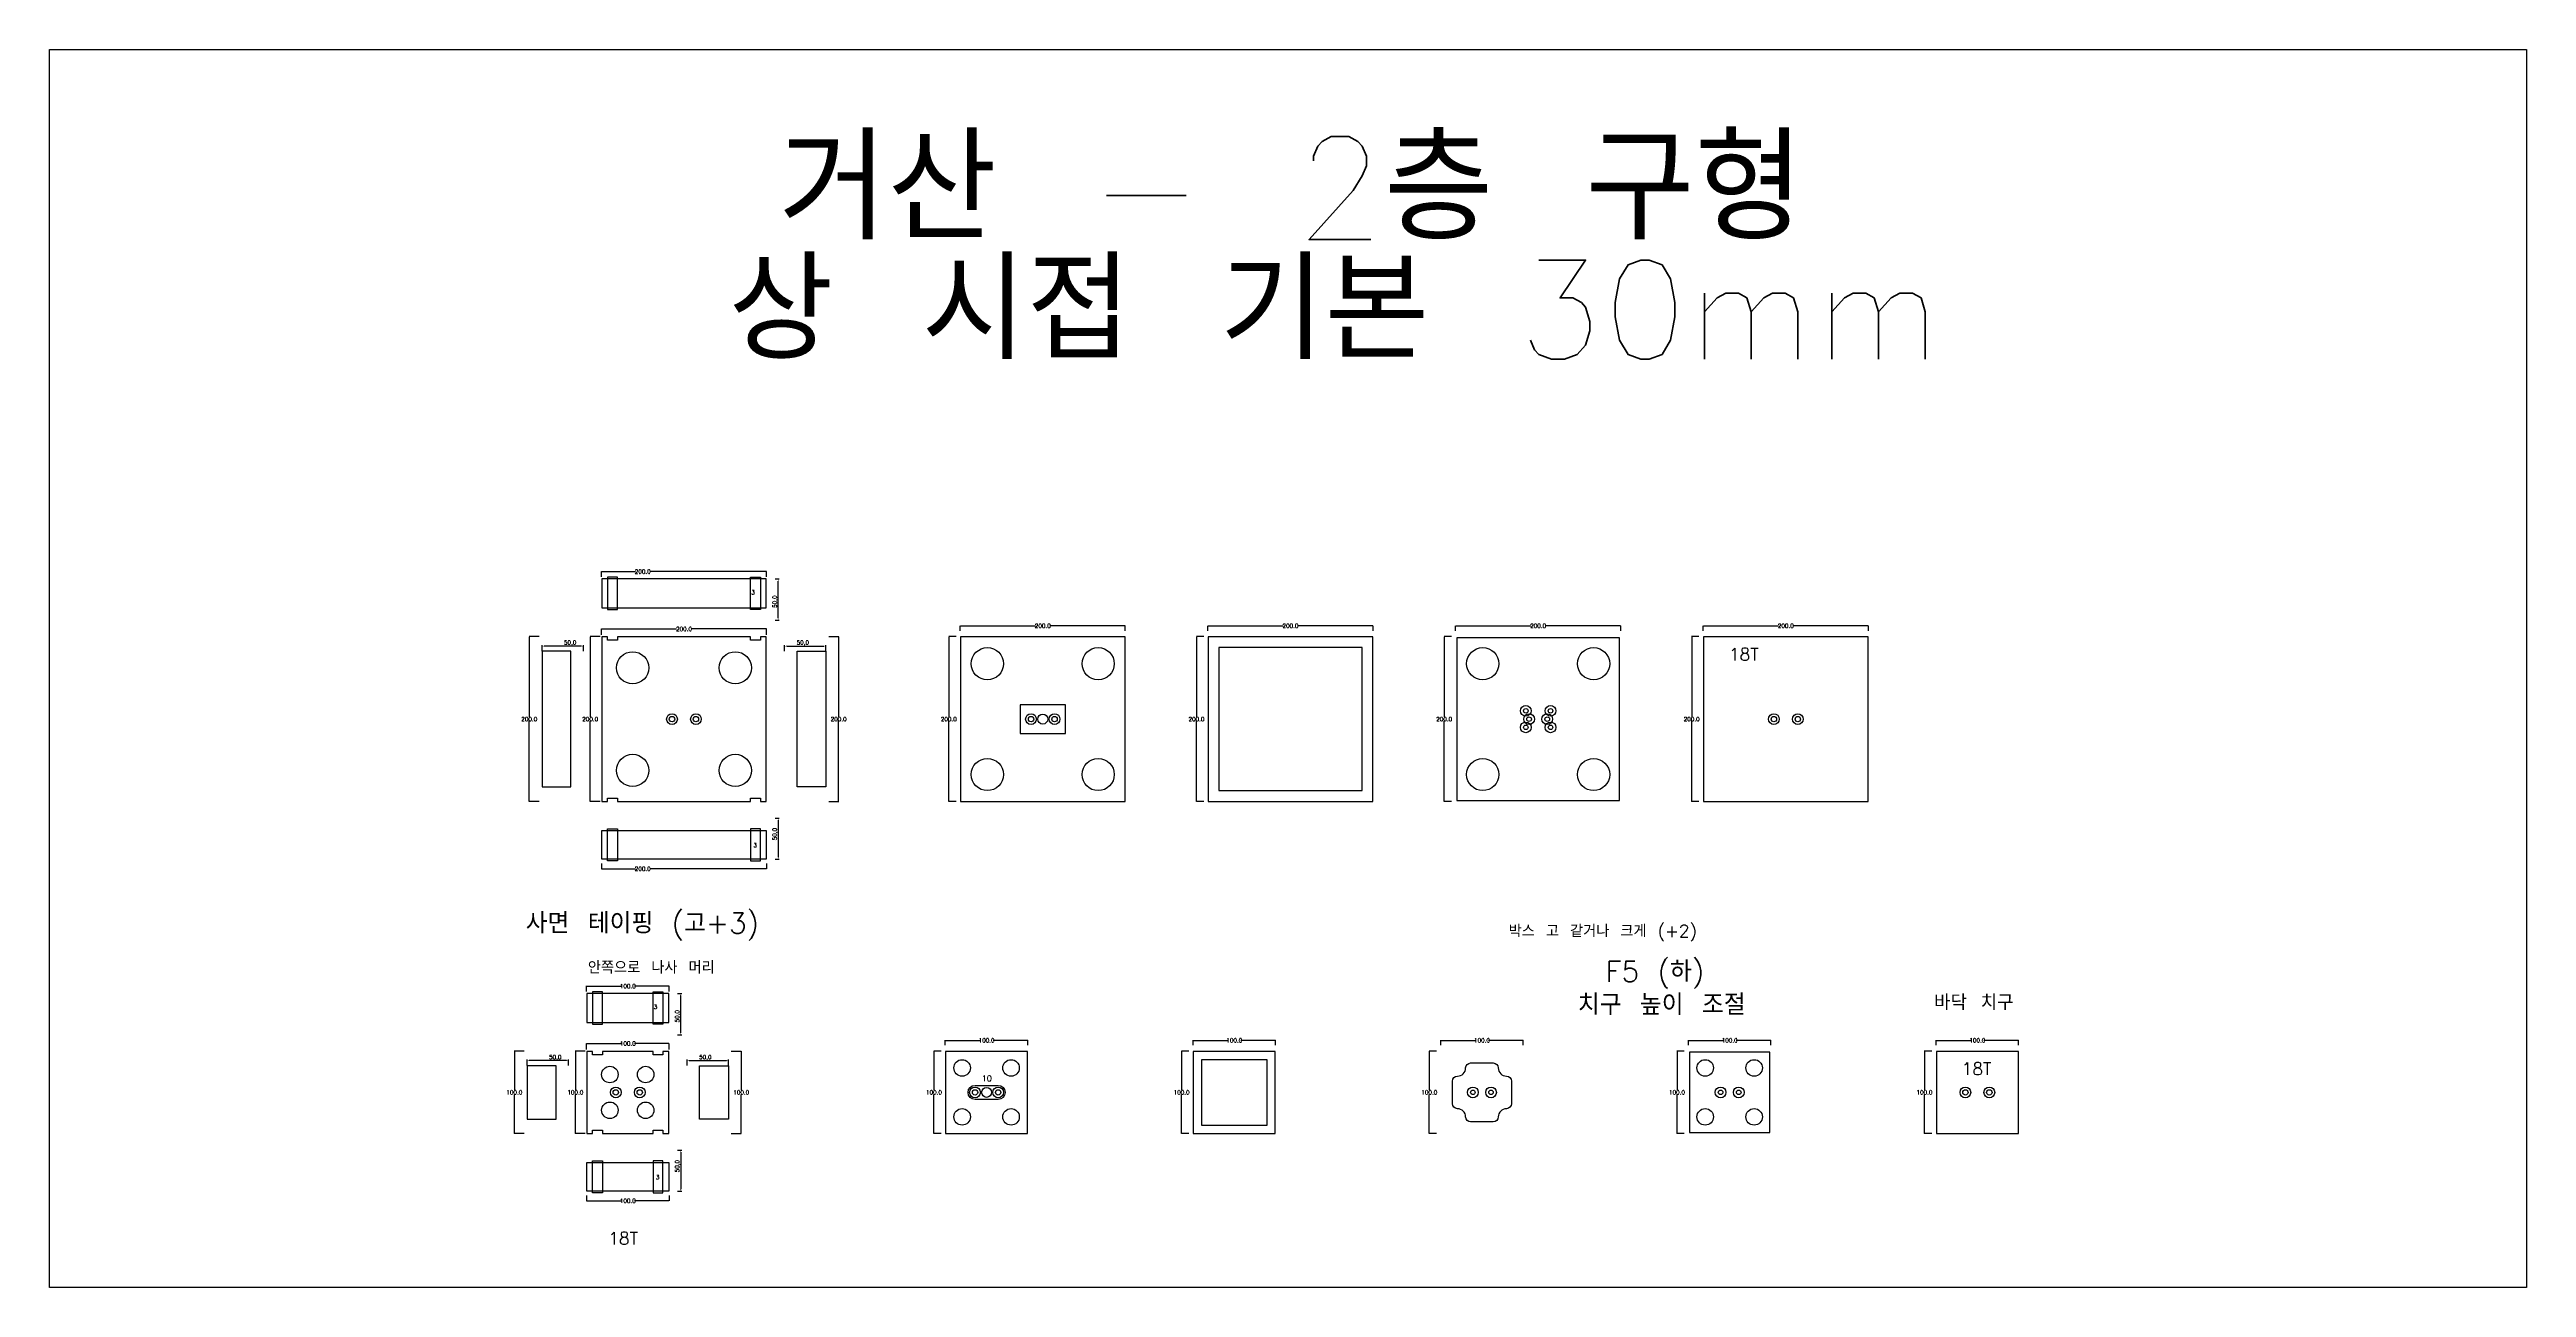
# Model space of a CAD drawing. Header units: millimetres. Extents: x 13291 to 28291, y 200 to 6643.
# Drawn here: x 19291 to 22291, y 4700 to 6200 of the extents above; entities that cross this region are included whole.
import ezdxf

# ---------------------------------------------------------------- set-up
doc = ezdxf.new("R2010")
doc.units = ezdxf.units.MM
for name, color, linetype in [('TEXT', 3, 'Continuous'), ('볼트 구멍', 7, 'Continuous'), ('치구', 7, 'Continuous'), ('치수', 7, 'Continuous')]:
    doc.layers.add(name, color=color, linetype=linetype)
doc.styles.get("Standard").update_dxf_attribs({"font": 'txt.shx', "bigfont": 'whgtxt.shx'})
doc.dimstyles.new('ISO-25', dxfattribs={"dimtxt": 2.5, "dimasz": 2.5, "dimexe": 1.25, "dimexo": 0.625, "dimtad": 1, "dimtxsty": 'Standard', "dimcen": 2.5, "dimadec": 0, "dimazin": 0, "dimtfac": 1, "dimtmove": 0, "dimatfit": 3, "dimfxl": 0, "dimarcsym": 0})
doc.dimstyles.get("Standard").update_dxf_attribs({"dimtxt": 7, "dimasz": 0.18, "dimexe": 0.18, "dimexo": 0.0625, "dimgap": 0.09, "dimtad": 0, "dimtih": 1, "dimtoh": 1, "dimdec": 1, "dimzin": 0, "dimdsep": 46, "dimtxsty": 'Standard', "dimcen": 0.09, "dimadec": 0, "dimazin": 0, "dimtfac": 1, "dimtdec": 1, "dimtofl": 0, "dimtmove": 0, "dimatfit": 3, "dimfxl": 0, "dimtolj": 1, "dimtzin": 0, "dimarcsym": 0})

# ---------------------------------------------------------------- blocks, each defined once
blk = doc.blocks.new('*D173')
at = {"layer": 'Defpoints', "color": 0, "linetype": 'Continuous'}
for p in [(19866.5, 4986.1), (19854.4, 4886.1), (19866.5, 4886.1)]:
    blk.add_point(p, dxfattribs=at)
at = {"layer": '치수', "color": 0, "linetype": 'Continuous', "lineweight": -2}
for p, q in [((19866.4, 4986.1), (19854.2, 4986.1)), ((19854.4, 4985.9), (19854.4, 4938.7)), ((19854.4, 4886.3), (19854.4, 4933.5)), ((19866.4, 4886.1), (19854.2, 4886.1))]:
    blk.add_line(p, q, dxfattribs=at)
at = {"layer": '치수', "color": 0, "linetype": 'Continuous'}
for points in [[(19854.4, 4985.9), (19854.5, 4985.9), (19854.4, 4986.1)], [(19854.4, 4886.3), (19854.5, 4886.3), (19854.4, 4886.1)]]:
    blk.add_solid(points, dxfattribs=at)
at = {"layer": '치수', "color": 0, "linetype": 'Continuous', "insert": (19854.4, 4936.1), "char_height": 5, "attachment_point": 5}
blk.add_mtext('\\A1;100.0', dxfattribs=at)
blk = doc.blocks.new('*D262')
at = {"layer": 'Defpoints', "color": 0, "linetype": 'Continuous'}
for p in [(21276.4, 4993.2), (21376.4, 4999.1), (21376.4, 4993.2)]:
    blk.add_point(p, dxfattribs=at)
at = {"layer": '치수', "color": 0, "linetype": 'Continuous', "lineweight": -2}
for p, q in [((21276.4, 4993.2), (21276.4, 4999.2)), ((21276.6, 4999.1), (21318.4, 4999.1)), ((21376.2, 4999.1), (21334.4, 4999.1)), ((21376.4, 4993.2), (21376.4, 4999.2))]:
    blk.add_line(p, q, dxfattribs=at)
at = {"layer": '치수', "color": 0, "linetype": 'Continuous'}
for points in [[(21276.6, 4999.1), (21276.6, 4999), (21276.4, 4999.1)], [(21376.2, 4999.1), (21376.2, 4999), (21376.4, 4999.1)]]:
    blk.add_solid(points, dxfattribs=at)
at = {"layer": '치수', "color": 0, "linetype": 'Continuous', "insert": (21326.4, 4999.1), "char_height": 5, "attachment_point": 5}
blk.add_mtext('\\A1;100.0', dxfattribs=at)
blk = doc.blocks.new('*D263')
at = {"layer": 'Defpoints', "color": 0, "linetype": 'Continuous'}
for p in [(20371.5, 4986.1), (20362.6, 4886.1), (20371.5, 4886.1)]:
    blk.add_point(p, dxfattribs=at)
at = {"layer": '치수', "color": 0, "linetype": 'Continuous', "lineweight": -2}
for p, q in [((20371.4, 4986.1), (20362.4, 4986.1)), ((20362.6, 4985.9), (20362.6, 4938.7)), ((20362.6, 4886.3), (20362.6, 4933.5)), ((20371.4, 4886.1), (20362.4, 4886.1))]:
    blk.add_line(p, q, dxfattribs=at)
at = {"layer": '치수', "color": 0, "linetype": 'Continuous'}
for points in [[(20362.5, 4985.9), (20362.6, 4985.9), (20362.6, 4986.1)], [(20362.5, 4886.3), (20362.6, 4886.3), (20362.6, 4886.1)]]:
    blk.add_solid(points, dxfattribs=at)
at = {"layer": '치수', "color": 0, "linetype": 'Continuous', "insert": (20362.6, 4936.1), "char_height": 5, "attachment_point": 5}
blk.add_mtext('\\A1;100.0', dxfattribs=at)
blk = doc.blocks.new('*D272')
at = {"layer": 'Defpoints', "color": 0, "linetype": 'Continuous'}
for p in [(20117.1, 4986.1), (20117.1, 4886.1), (20129.2, 4886.1)]:
    blk.add_point(p, dxfattribs=at)
at = {"layer": '치수', "color": 0, "linetype": 'Continuous', "lineweight": -2}
for p, q in [((20117.2, 4986.1), (20129.3, 4986.1)), ((20129.2, 4985.9), (20129.2, 4938.7)), ((20129.2, 4886.3), (20129.2, 4933.5)), ((20117.2, 4886.1), (20129.3, 4886.1))]:
    blk.add_line(p, q, dxfattribs=at)
at = {"layer": '치수', "color": 0, "linetype": 'Continuous'}
for points in [[(20129.1, 4985.9), (20129.2, 4985.9), (20129.2, 4986.1)], [(20129.1, 4886.3), (20129.2, 4886.3), (20129.2, 4886.1)]]:
    blk.add_solid(points, dxfattribs=at)
at = {"layer": '치수', "color": 0, "linetype": 'Continuous', "insert": (20129.2, 4936.1), "char_height": 5, "attachment_point": 5}
blk.add_mtext('\\A1;100.0', dxfattribs=at)
blk = doc.blocks.new('*D273')
at = {"layer": 'Defpoints', "color": 0}
for p in [(20063.7, 4967.9), (20113.7, 4974.6), (20113.7, 4967.9)]:
    blk.add_point(p, dxfattribs=at)
at = {"layer": '치수', "color": 0, "lineweight": -2}
for p, q in [((20063.7, 4968.6), (20063.7, 4975.8)), ((20066.2, 4974.6), (20111.2, 4974.6)), ((20113.7, 4968.6), (20113.7, 4975.8))]:
    blk.add_line(p, q, dxfattribs=at)
at = {"layer": '치수', "color": 0}
for points in [[(20066.2, 4975), (20066.2, 4974.1), (20063.7, 4974.6)], [(20111.2, 4975), (20111.2, 4974.1), (20113.7, 4974.6)]]:
    blk.add_solid(points, dxfattribs=at)
at = {"layer": '치수', "color": 0, "insert": (20085.7, 4978.1), "char_height": 5, "attachment_point": 5}
blk.add_mtext('50,0', dxfattribs=at)
blk = doc.blocks.new('*D274')
at = {"layer": 'Defpoints', "color": 0}
for p in [(20051.5, 5055.9), (20056, 5055.9), (20051.5, 5005.9)]:
    blk.add_point(p, dxfattribs=at)
at = {"layer": '치수', "color": 0, "lineweight": -2}
for p, q in [((20052.1, 5055.9), (20057.2, 5055.9)), ((20056, 5008.4), (20056, 5053.4)), ((20052.1, 5005.9), (20057.2, 5005.9))]:
    blk.add_line(p, q, dxfattribs=at)
at = {"layer": '치수', "color": 0}
for points in [[(20055.5, 5053.4), (20056.4, 5053.4), (20056, 5055.9)], [(20055.5, 5008.4), (20056.4, 5008.4), (20056, 5005.9)]]:
    blk.add_solid(points, dxfattribs=at)
at = {"layer": '치수', "color": 0, "insert": (20052.4, 5028.4), "char_height": 5, "attachment_point": 5, "rotation": 90}
blk.add_mtext('50,0', dxfattribs=at)
blk = doc.blocks.new('*D275')
at = {"layer": 'Defpoints', "color": 0}
for p in [(20051.5, 4866.2), (20051.5, 4816.2), (20056, 4816.2)]:
    blk.add_point(p, dxfattribs=at)
at = {"layer": '치수', "color": 0, "lineweight": -2}
for p, q in [((20052.1, 4866.2), (20057.2, 4866.2)), ((20056, 4863.7), (20056, 4818.7)), ((20052.1, 4816.2), (20057.2, 4816.2))]:
    blk.add_line(p, q, dxfattribs=at)
at = {"layer": '치수', "color": 0}
for points in [[(20055.5, 4863.7), (20056.4, 4863.7), (20056, 4866.2)], [(20055.5, 4818.7), (20056.4, 4818.7), (20056, 4816.2)]]:
    blk.add_solid(points, dxfattribs=at)
at = {"layer": '치수', "color": 0, "insert": (20052.4, 4846.7), "char_height": 5, "attachment_point": 5, "rotation": 90}
blk.add_mtext('50,0', dxfattribs=at)
blk = doc.blocks.new('*D276')
at = {"layer": 'Defpoints', "color": 0, "linetype": 'Continuous'}
for p in [(19940.3, 4986.1), (19928.3, 4886.1), (19940.3, 4886.1)]:
    blk.add_point(p, dxfattribs=at)
at = {"layer": '치수', "color": 0, "linetype": 'Continuous', "lineweight": -2}
for p, q in [((19940.3, 4986.1), (19928.1, 4986.1)), ((19928.3, 4985.9), (19928.3, 4938.7)), ((19928.3, 4886.3), (19928.3, 4933.5)), ((19940.3, 4886.1), (19928.1, 4886.1))]:
    blk.add_line(p, q, dxfattribs=at)
at = {"layer": '치수', "color": 0, "linetype": 'Continuous'}
for points in [[(19928.2, 4985.9), (19928.3, 4985.9), (19928.3, 4986.1)], [(19928.2, 4886.3), (19928.3, 4886.3), (19928.3, 4886.1)]]:
    blk.add_solid(points, dxfattribs=at)
at = {"layer": '치수', "color": 0, "linetype": 'Continuous', "insert": (19928.3, 4936.1), "char_height": 5, "attachment_point": 5}
blk.add_mtext('\\A1;100.0', dxfattribs=at)
blk = doc.blocks.new('*D277')
at = {"layer": 'Defpoints', "color": 0}
for p in [(19869.9, 4974.6), (19869.9, 4967.9), (19919.9, 4967.9)]:
    blk.add_point(p, dxfattribs=at)
at = {"layer": '치수', "color": 0, "lineweight": -2}
for p, q in [((19869.9, 4968.6), (19869.9, 4975.8)), ((19917.4, 4974.6), (19872.4, 4974.6)), ((19919.9, 4968.6), (19919.9, 4975.8))]:
    blk.add_line(p, q, dxfattribs=at)
at = {"layer": '치수', "color": 0}
for points in [[(19872.4, 4975), (19872.4, 4974.1), (19869.9, 4974.6)], [(19917.4, 4975), (19917.4, 4974.1), (19919.9, 4974.6)]]:
    blk.add_solid(points, dxfattribs=at)
at = {"layer": '치수', "color": 0, "insert": (19903.9, 4978.1), "char_height": 5, "attachment_point": 5}
blk.add_mtext('50,0', dxfattribs=at)
blk = doc.blocks.new('*D278')
at = {"layer": 'Defpoints', "color": 0, "linetype": 'Continuous'}
for p in [(19941.8, 4987.9), (20041.8, 4995.3), (20041.8, 4987.9)]:
    blk.add_point(p, dxfattribs=at)
at = {"layer": '치수', "color": 0, "linetype": 'Continuous', "lineweight": -2}
for p, q in [((19941.8, 4988), (19941.8, 4995.5)), ((19942, 4995.3), (19983.8, 4995.3)), ((20041.6, 4995.3), (19999.8, 4995.3)), ((20041.8, 4988), (20041.8, 4995.5))]:
    blk.add_line(p, q, dxfattribs=at)
at = {"layer": '치수', "color": 0, "linetype": 'Continuous'}
for points in [[(19942, 4995.3), (19942, 4995.3), (19941.8, 4995.3)], [(20041.6, 4995.3), (20041.6, 4995.3), (20041.8, 4995.3)]]:
    blk.add_solid(points, dxfattribs=at)
at = {"layer": '치수', "color": 0, "linetype": 'Continuous', "insert": (19991.8, 4995.3), "char_height": 5, "attachment_point": 5}
blk.add_mtext('\\A1;100.0', dxfattribs=at)
blk = doc.blocks.new('*D279')
at = {"layer": 'Defpoints', "color": 0, "linetype": 'Continuous'}
for p in [(19941.8, 5058.4), (20041.8, 5064.8), (20041.8, 5058.4)]:
    blk.add_point(p, dxfattribs=at)
at = {"layer": '치수', "color": 0, "linetype": 'Continuous', "lineweight": -2}
for p, q in [((19941.8, 5058.4), (19941.8, 5065)), ((19942, 5064.8), (19983.8, 5064.8)), ((20041.6, 5064.8), (19999.8, 5064.8)), ((20041.8, 5058.4), (20041.8, 5065))]:
    blk.add_line(p, q, dxfattribs=at)
at = {"layer": '치수', "color": 0, "linetype": 'Continuous'}
for points in [[(19942, 5064.8), (19942, 5064.7), (19941.8, 5064.8)], [(20041.6, 5064.8), (20041.6, 5064.7), (20041.8, 5064.8)]]:
    blk.add_solid(points, dxfattribs=at)
at = {"layer": '치수', "color": 0, "linetype": 'Continuous', "insert": (19991.8, 5064.8), "char_height": 5, "attachment_point": 5}
blk.add_mtext('\\A1;100.0', dxfattribs=at)
blk = doc.blocks.new('*D280')
at = {"layer": 'Defpoints', "color": 0, "linetype": 'Continuous'}
for p in [(19941.8, 4811.1), (20041.8, 4811.1), (20041.8, 4804.7)]:
    blk.add_point(p, dxfattribs=at)
at = {"layer": '치수', "color": 0, "linetype": 'Continuous', "lineweight": -2}
for p, q in [((19941.8, 4811), (19941.8, 4804.5)), ((19942, 4804.7), (19983.8, 4804.7)), ((20041.6, 4804.7), (19999.8, 4804.7)), ((20041.8, 4811), (20041.8, 4804.5))]:
    blk.add_line(p, q, dxfattribs=at)
at = {"layer": '치수', "color": 0, "linetype": 'Continuous'}
for points in [[(19942, 4804.7), (19942, 4804.7), (19941.8, 4804.7)], [(20041.6, 4804.7), (20041.6, 4804.7), (20041.8, 4804.7)]]:
    blk.add_solid(points, dxfattribs=at)
at = {"layer": '치수', "color": 0, "linetype": 'Continuous', "insert": (19991.8, 4804.7), "char_height": 5, "attachment_point": 5}
blk.add_mtext('\\A1;100.0', dxfattribs=at)
blk = doc.blocks.new('*D287')
at = {"layer": 'Defpoints', "color": 0, "linetype": 'Continuous'}
for p in [(21271.5, 4986.1), (21262.6, 4886.1), (21271.5, 4886.1)]:
    blk.add_point(p, dxfattribs=at)
at = {"layer": '치수', "color": 0, "linetype": 'Continuous', "lineweight": -2}
for p, q in [((21271.4, 4986.1), (21262.4, 4986.1)), ((21262.6, 4985.9), (21262.6, 4938.7)), ((21262.6, 4886.3), (21262.6, 4933.5)), ((21271.4, 4886.1), (21262.4, 4886.1))]:
    blk.add_line(p, q, dxfattribs=at)
at = {"layer": '치수', "color": 0, "linetype": 'Continuous'}
for points in [[(21262.5, 4985.9), (21262.6, 4985.9), (21262.6, 4986.1)], [(21262.5, 4886.3), (21262.6, 4886.3), (21262.6, 4886.1)]]:
    blk.add_solid(points, dxfattribs=at)
at = {"layer": '치수', "color": 0, "linetype": 'Continuous', "insert": (21262.6, 4936.1), "char_height": 5, "attachment_point": 5}
blk.add_mtext('\\A1;100.0', dxfattribs=at)
blk = doc.blocks.new('*D288')
at = {"layer": 'Defpoints', "color": 0, "linetype": 'Continuous'}
for p in [(20971.5, 4986.1), (20962.6, 4886.1), (20971.5, 4886.1)]:
    blk.add_point(p, dxfattribs=at)
at = {"layer": '치수', "color": 0, "linetype": 'Continuous', "lineweight": -2}
for p, q in [((20971.4, 4986.1), (20962.4, 4986.1)), ((20962.6, 4985.9), (20962.6, 4938.7)), ((20962.6, 4886.3), (20962.6, 4933.5)), ((20971.4, 4886.1), (20962.4, 4886.1))]:
    blk.add_line(p, q, dxfattribs=at)
at = {"layer": '치수', "color": 0, "linetype": 'Continuous'}
for points in [[(20962.5, 4985.9), (20962.6, 4985.9), (20962.6, 4986.1)], [(20962.5, 4886.3), (20962.6, 4886.3), (20962.6, 4886.1)]]:
    blk.add_solid(points, dxfattribs=at)
at = {"layer": '치수', "color": 0, "linetype": 'Continuous', "insert": (20962.6, 4936.1), "char_height": 5, "attachment_point": 5}
blk.add_mtext('\\A1;100.0', dxfattribs=at)
blk = doc.blocks.new('*D289')
at = {"layer": 'Defpoints', "color": 0, "linetype": 'Continuous'}
for p in [(20671.5, 4986.1), (20662.6, 4886.1), (20671.5, 4886.1)]:
    blk.add_point(p, dxfattribs=at)
at = {"layer": '치수', "color": 0, "linetype": 'Continuous', "lineweight": -2}
for p, q in [((20671.4, 4986.1), (20662.4, 4986.1)), ((20662.6, 4985.9), (20662.6, 4938.7)), ((20662.6, 4886.3), (20662.6, 4933.5)), ((20671.4, 4886.1), (20662.4, 4886.1))]:
    blk.add_line(p, q, dxfattribs=at)
at = {"layer": '치수', "color": 0, "linetype": 'Continuous'}
for points in [[(20662.5, 4985.9), (20662.6, 4985.9), (20662.6, 4986.1)], [(20662.5, 4886.3), (20662.6, 4886.3), (20662.6, 4886.1)]]:
    blk.add_solid(points, dxfattribs=at)
at = {"layer": '치수', "color": 0, "linetype": 'Continuous', "insert": (20662.6, 4936.1), "char_height": 5, "attachment_point": 5}
blk.add_mtext('\\A1;100.0', dxfattribs=at)
blk = doc.blocks.new('*D290')
at = {"layer": 'Defpoints', "color": 0, "linetype": 'Continuous'}
for p in [(20676.4, 4993.2), (20776.4, 4999.1), (20776.4, 4993.2)]:
    blk.add_point(p, dxfattribs=at)
at = {"layer": '치수', "color": 0, "linetype": 'Continuous', "lineweight": -2}
for p, q in [((20676.4, 4993.2), (20676.4, 4999.2)), ((20676.6, 4999.1), (20718.4, 4999.1)), ((20776.2, 4999.1), (20734.4, 4999.1)), ((20776.4, 4993.2), (20776.4, 4999.2))]:
    blk.add_line(p, q, dxfattribs=at)
at = {"layer": '치수', "color": 0, "linetype": 'Continuous'}
for points in [[(20676.6, 4999.1), (20676.6, 4999), (20676.4, 4999.1)], [(20776.2, 4999.1), (20776.2, 4999), (20776.4, 4999.1)]]:
    blk.add_solid(points, dxfattribs=at)
at = {"layer": '치수', "color": 0, "linetype": 'Continuous', "insert": (20726.4, 4999.1), "char_height": 5, "attachment_point": 5}
blk.add_mtext('\\A1;100.0', dxfattribs=at)
blk = doc.blocks.new('*D291')
at = {"layer": 'Defpoints', "color": 0, "linetype": 'Continuous'}
for p in [(20976.4, 4993.2), (21076.4, 4999.1), (21076.4, 4993.2)]:
    blk.add_point(p, dxfattribs=at)
at = {"layer": '치수', "color": 0, "linetype": 'Continuous', "lineweight": -2}
for p, q in [((20976.4, 4993.2), (20976.4, 4999.2)), ((20976.6, 4999.1), (21018.4, 4999.1)), ((21076.2, 4999.1), (21034.4, 4999.1)), ((21076.4, 4993.2), (21076.4, 4999.2))]:
    blk.add_line(p, q, dxfattribs=at)
at = {"layer": '치수', "color": 0, "linetype": 'Continuous'}
for points in [[(20976.6, 4999.1), (20976.6, 4999), (20976.4, 4999.1)], [(21076.2, 4999.1), (21076.2, 4999), (21076.4, 4999.1)]]:
    blk.add_solid(points, dxfattribs=at)
at = {"layer": '치수', "color": 0, "linetype": 'Continuous', "insert": (21026.4, 4999.1), "char_height": 5, "attachment_point": 5}
blk.add_mtext('\\A1;100.0', dxfattribs=at)
blk = doc.blocks.new('*D292')
at = {"layer": 'Defpoints', "color": 0, "linetype": 'Continuous'}
for p in [(20376.4, 4993.2), (20476.4, 4999.1), (20476.4, 4993.2)]:
    blk.add_point(p, dxfattribs=at)
at = {"layer": '치수', "color": 0, "linetype": 'Continuous', "lineweight": -2}
for p, q in [((20376.4, 4993.2), (20376.4, 4999.2)), ((20376.6, 4999.1), (20418.4, 4999.1)), ((20476.2, 4999.1), (20434.4, 4999.1)), ((20476.4, 4993.2), (20476.4, 4999.2))]:
    blk.add_line(p, q, dxfattribs=at)
at = {"layer": '치수', "color": 0, "linetype": 'Continuous'}
for points in [[(20376.6, 4999.1), (20376.6, 4999), (20376.4, 4999.1)], [(20476.2, 4999.1), (20476.2, 4999), (20476.4, 4999.1)]]:
    blk.add_solid(points, dxfattribs=at)
at = {"layer": '치수', "color": 0, "linetype": 'Continuous', "insert": (20426.4, 4999.1), "char_height": 5, "attachment_point": 5}
blk.add_mtext('\\A1;100.0', dxfattribs=at)
blk = doc.blocks.new('*D304')
at = {"layer": 'Defpoints', "color": 0, "linetype": 'Continuous'}
for p in [(21571.2, 4986.1), (21562.3, 4886.1), (21571.2, 4886.1)]:
    blk.add_point(p, dxfattribs=at)
at = {"layer": '치수', "color": 0, "linetype": 'Continuous', "lineweight": -2}
for p, q in [((21571.2, 4986.1), (21562.1, 4986.1)), ((21562.3, 4985.9), (21562.3, 4938.7)), ((21562.3, 4886.3), (21562.3, 4933.5)), ((21571.2, 4886.1), (21562.1, 4886.1))]:
    blk.add_line(p, q, dxfattribs=at)
at = {"layer": '치수', "color": 0, "linetype": 'Continuous'}
for points in [[(21562.3, 4985.9), (21562.4, 4985.9), (21562.3, 4986.1)], [(21562.3, 4886.3), (21562.4, 4886.3), (21562.3, 4886.1)]]:
    blk.add_solid(points, dxfattribs=at)
at = {"layer": '치수', "color": 0, "linetype": 'Continuous', "insert": (21562.3, 4936.1), "char_height": 5, "attachment_point": 5}
blk.add_mtext('\\A1;100.0', dxfattribs=at)
blk = doc.blocks.new('*D305')
at = {"layer": 'Defpoints', "color": 0, "linetype": 'Continuous'}
for p in [(21576.4, 4993.2), (21676.4, 4999.1), (21676.4, 4993.2)]:
    blk.add_point(p, dxfattribs=at)
at = {"layer": '치수', "color": 0, "linetype": 'Continuous', "lineweight": -2}
for p, q in [((21576.4, 4993.2), (21576.4, 4999.2)), ((21576.6, 4999.1), (21618.4, 4999.1)), ((21676.2, 4999.1), (21634.4, 4999.1)), ((21676.4, 4993.2), (21676.4, 4999.2))]:
    blk.add_line(p, q, dxfattribs=at)
at = {"layer": '치수', "color": 0, "linetype": 'Continuous'}
for points in [[(21576.6, 4999.1), (21576.6, 4999), (21576.4, 4999.1)], [(21676.2, 4999.1), (21676.2, 4999), (21676.4, 4999.1)]]:
    blk.add_solid(points, dxfattribs=at)
at = {"layer": '치수', "color": 0, "linetype": 'Continuous', "insert": (21626.4, 4999.1), "char_height": 5, "attachment_point": 5}
blk.add_mtext('\\A1;100.0', dxfattribs=at)
blk = doc.blocks.new('*D591')
at = {"layer": 'Defpoints', "color": 0, "linetype": 'Continuous'}
for p in [(20689.5, 5488.4), (20680.6, 5288.4), (20689.5, 5288.4)]:
    blk.add_point(p, dxfattribs=at)
at = {"layer": '치수', "color": 0, "linetype": 'Continuous', "lineweight": -2}
for p, q in [((20689.5, 5488.4), (20680.5, 5488.4)), ((20680.6, 5488.2), (20680.6, 5391)), ((20680.6, 5288.5), (20680.6, 5385.8)), ((20689.5, 5288.4), (20680.5, 5288.4))]:
    blk.add_line(p, q, dxfattribs=at)
at = {"layer": '치수', "color": 0, "linetype": 'Continuous'}
for points in [[(20680.6, 5488.2), (20680.7, 5488.2), (20680.6, 5488.4)], [(20680.6, 5288.5), (20680.7, 5288.5), (20680.6, 5288.4)]]:
    blk.add_solid(points, dxfattribs=at)
at = {"layer": '치수', "color": 0, "linetype": 'Continuous', "insert": (20680.6, 5388.4), "char_height": 5, "attachment_point": 5}
blk.add_mtext('\\A1;200.0', dxfattribs=at)
blk = doc.blocks.new('*D592')
at = {"layer": 'Defpoints', "color": 0, "linetype": 'Continuous'}
for p in [(20389.5, 5488.4), (20380.6, 5288.4), (20389.5, 5288.4)]:
    blk.add_point(p, dxfattribs=at)
at = {"layer": '치수', "color": 0, "linetype": 'Continuous', "lineweight": -2}
for p, q in [((20389.5, 5488.4), (20380.5, 5488.4)), ((20380.6, 5488.2), (20380.6, 5391)), ((20380.6, 5288.5), (20380.6, 5385.8)), ((20389.5, 5288.4), (20380.5, 5288.4))]:
    blk.add_line(p, q, dxfattribs=at)
at = {"layer": '치수', "color": 0, "linetype": 'Continuous'}
for points in [[(20380.6, 5488.2), (20380.7, 5488.2), (20380.6, 5488.4)], [(20380.6, 5288.5), (20380.7, 5288.5), (20380.6, 5288.4)]]:
    blk.add_solid(points, dxfattribs=at)
at = {"layer": '치수', "color": 0, "linetype": 'Continuous', "insert": (20380.6, 5388.4), "char_height": 5, "attachment_point": 5}
blk.add_mtext('\\A1;200.0', dxfattribs=at)
blk = doc.blocks.new('*D593')
at = {"layer": 'Defpoints', "color": 0, "linetype": 'Continuous'}
for p in [(20235.2, 5488.4), (20235.2, 5288.4), (20247.2, 5288.4)]:
    blk.add_point(p, dxfattribs=at)
at = {"layer": '치수', "color": 0, "linetype": 'Continuous', "lineweight": -2}
for p, q in [((20235.2, 5488.4), (20247.4, 5488.4)), ((20247.2, 5488.2), (20247.2, 5391)), ((20247.2, 5288.5), (20247.2, 5385.8)), ((20235.2, 5288.4), (20247.4, 5288.4))]:
    blk.add_line(p, q, dxfattribs=at)
at = {"layer": '치수', "color": 0, "linetype": 'Continuous'}
for points in [[(20247.2, 5488.2), (20247.3, 5488.2), (20247.2, 5488.4)], [(20247.2, 5288.5), (20247.3, 5288.5), (20247.2, 5288.4)]]:
    blk.add_solid(points, dxfattribs=at)
at = {"layer": '치수', "color": 0, "linetype": 'Continuous', "insert": (20247.2, 5388.4), "char_height": 5, "attachment_point": 5}
blk.add_mtext('\\A1;200.0', dxfattribs=at)
blk = doc.blocks.new('*D594')
at = {"layer": 'Defpoints', "color": 0, "linetype": 'Continuous'}
for p in [(19884.6, 5488.4), (19872.5, 5288.4), (19884.6, 5288.4)]:
    blk.add_point(p, dxfattribs=at)
at = {"layer": '치수', "color": 0, "linetype": 'Continuous', "lineweight": -2}
for p, q in [((19884.5, 5488.4), (19872.3, 5488.4)), ((19872.5, 5488.2), (19872.5, 5391)), ((19872.5, 5288.5), (19872.5, 5385.8)), ((19884.5, 5288.4), (19872.3, 5288.4))]:
    blk.add_line(p, q, dxfattribs=at)
at = {"layer": '치수', "color": 0, "linetype": 'Continuous'}
for points in [[(19872.5, 5488.2), (19872.5, 5488.2), (19872.5, 5488.4)], [(19872.5, 5288.5), (19872.5, 5288.5), (19872.5, 5288.4)]]:
    blk.add_solid(points, dxfattribs=at)
at = {"layer": '치수', "color": 0, "linetype": 'Continuous', "insert": (19872.5, 5388.4), "char_height": 5, "attachment_point": 5}
blk.add_mtext('\\A1;200.0', dxfattribs=at)
blk = doc.blocks.new('*D595')
at = {"layer": 'Defpoints', "color": 0, "linetype": 'Continuous'}
for p in [(19958.4, 5488.4), (19946.3, 5288.4), (19958.4, 5288.4)]:
    blk.add_point(p, dxfattribs=at)
at = {"layer": '치수', "color": 0, "linetype": 'Continuous', "lineweight": -2}
for p, q in [((19958.3, 5488.4), (19946.2, 5488.4)), ((19946.3, 5488.2), (19946.3, 5391)), ((19946.3, 5288.5), (19946.3, 5385.8)), ((19958.3, 5288.4), (19946.2, 5288.4))]:
    blk.add_line(p, q, dxfattribs=at)
at = {"layer": '치수', "color": 0, "linetype": 'Continuous'}
for points in [[(19946.3, 5488.2), (19946.4, 5488.2), (19946.3, 5488.4)], [(19946.3, 5288.5), (19946.4, 5288.5), (19946.3, 5288.4)]]:
    blk.add_solid(points, dxfattribs=at)
at = {"layer": '치수', "color": 0, "linetype": 'Continuous', "insert": (19946.3, 5388.4), "char_height": 5, "attachment_point": 5}
blk.add_mtext('\\A1;200.0', dxfattribs=at)
blk = doc.blocks.new('*D604')
at = {"layer": 'Defpoints', "color": 0, "linetype": 'Continuous'}
for p in [(20989.5, 5488.4), (20980.6, 5288.4), (20989.5, 5288.4)]:
    blk.add_point(p, dxfattribs=at)
at = {"layer": '치수', "color": 0, "linetype": 'Continuous', "lineweight": -2}
for p, q in [((20989.5, 5488.4), (20980.5, 5488.4)), ((20980.6, 5488.2), (20980.6, 5391)), ((20980.6, 5288.5), (20980.6, 5385.8)), ((20989.5, 5288.4), (20980.5, 5288.4))]:
    blk.add_line(p, q, dxfattribs=at)
at = {"layer": '치수', "color": 0, "linetype": 'Continuous'}
for points in [[(20980.6, 5488.2), (20980.7, 5488.2), (20980.6, 5488.4)], [(20980.6, 5288.5), (20980.7, 5288.5), (20980.6, 5288.4)]]:
    blk.add_solid(points, dxfattribs=at)
at = {"layer": '치수', "color": 0, "linetype": 'Continuous', "insert": (20980.6, 5388.4), "char_height": 5, "attachment_point": 5}
blk.add_mtext('\\A1;200.0', dxfattribs=at)
blk = doc.blocks.new('*D605')
at = {"layer": 'Defpoints', "color": 0, "linetype": 'Continuous'}
for p in [(21289.3, 5488.4), (21280.4, 5288.4), (21289.3, 5288.4)]:
    blk.add_point(p, dxfattribs=at)
at = {"layer": '치수', "color": 0, "linetype": 'Continuous', "lineweight": -2}
for p, q in [((21289.2, 5488.4), (21280.2, 5488.4)), ((21280.4, 5488.2), (21280.4, 5391)), ((21280.4, 5288.5), (21280.4, 5385.8)), ((21289.2, 5288.4), (21280.2, 5288.4))]:
    blk.add_line(p, q, dxfattribs=at)
at = {"layer": '치수', "color": 0, "linetype": 'Continuous'}
for points in [[(21280.4, 5488.2), (21280.4, 5488.2), (21280.4, 5488.4)], [(21280.4, 5288.5), (21280.4, 5288.5), (21280.4, 5288.4)]]:
    blk.add_solid(points, dxfattribs=at)
at = {"layer": '치수', "color": 0, "linetype": 'Continuous', "insert": (21280.4, 5388.4), "char_height": 5, "attachment_point": 5}
blk.add_mtext('\\A1;200.0', dxfattribs=at)
blk = doc.blocks.new('*D596')
at = {"layer": 'Defpoints', "color": 0, "linetype": 'Continuous'}
for p in [(19959.9, 5213.4), (20159.9, 5213.4), (20159.9, 5207)]:
    blk.add_point(p, dxfattribs=at)
at = {"layer": '치수', "color": 0, "linetype": 'Continuous', "lineweight": -2}
for p, q in [((19959.9, 5213.3), (19959.9, 5206.8)), ((19960, 5207), (20001, 5207)), ((20159.7, 5207), (20018.7, 5207)), ((20159.9, 5213.3), (20159.9, 5206.8))]:
    blk.add_line(p, q, dxfattribs=at)
at = {"layer": '치수', "color": 0, "linetype": 'Continuous'}
for points in [[(19960, 5207), (19960, 5207), (19959.9, 5207)], [(20159.7, 5207), (20159.7, 5207), (20159.9, 5207)]]:
    blk.add_solid(points, dxfattribs=at)
at = {"layer": '치수', "color": 0, "linetype": 'Continuous', "insert": (20009.9, 5207), "char_height": 5, "attachment_point": 5}
blk.add_mtext('\\A1;200.0', dxfattribs=at)
blk = doc.blocks.new('*D597')
at = {"layer": 'Defpoints', "color": 0}
for p in [(20169.5, 5268.5), (20169.5, 5218.5), (20174, 5218.5)]:
    blk.add_point(p, dxfattribs=at)
at = {"layer": '치수', "color": 0, "lineweight": -2}
for p, q in [((20170.2, 5268.5), (20175.3, 5268.5)), ((20174, 5266), (20174, 5221)), ((20170.2, 5218.5), (20175.3, 5218.5))]:
    blk.add_line(p, q, dxfattribs=at)
at = {"layer": '치수', "color": 0}
for points in [[(20173.6, 5266), (20174.4, 5266), (20174, 5268.5)], [(20173.6, 5221), (20174.4, 5221), (20174, 5218.5)]]:
    blk.add_solid(points, dxfattribs=at)
at = {"layer": '치수', "color": 0, "insert": (20170.5, 5249), "char_height": 5, "attachment_point": 5, "rotation": 90}
blk.add_mtext('50,0', dxfattribs=at)
blk = doc.blocks.new('*D590')
at = {"layer": 'Defpoints', "color": 0, "linetype": 'Continuous'}
for p in [(20694.4, 5495.5), (20894.4, 5501.4), (20894.4, 5495.5)]:
    blk.add_point(p, dxfattribs=at)
at = {"layer": '치수', "color": 0, "linetype": 'Continuous', "lineweight": -2}
for p, q in [((20694.4, 5495.5), (20694.4, 5501.5)), ((20694.6, 5501.4), (20785.6, 5501.4)), ((20894.3, 5501.4), (20803.3, 5501.4)), ((20894.4, 5495.5), (20894.4, 5501.5))]:
    blk.add_line(p, q, dxfattribs=at)
at = {"layer": '치수', "color": 0, "linetype": 'Continuous'}
for points in [[(20694.6, 5501.4), (20694.6, 5501.3), (20694.4, 5501.4)], [(20894.3, 5501.4), (20894.3, 5501.3), (20894.4, 5501.4)]]:
    blk.add_solid(points, dxfattribs=at)
at = {"layer": '치수', "color": 0, "linetype": 'Continuous', "insert": (20794.4, 5501.4), "char_height": 5, "attachment_point": 5}
blk.add_mtext('\\A1;200.0', dxfattribs=at)
blk = doc.blocks.new('*D599')
at = {"layer": 'Defpoints', "color": 0, "linetype": 'Continuous'}
for p in [(19959.9, 5490.2), (20159.9, 5497.6), (20159.9, 5490.2)]:
    blk.add_point(p, dxfattribs=at)
at = {"layer": '치수', "color": 0, "linetype": 'Continuous', "lineweight": -2}
for p, q in [((19959.9, 5490.3), (19959.9, 5497.8)), ((19960, 5497.6), (20051, 5497.6)), ((20159.7, 5497.6), (20068.7, 5497.6)), ((20159.9, 5490.3), (20159.9, 5497.8))]:
    blk.add_line(p, q, dxfattribs=at)
at = {"layer": '치수', "color": 0, "linetype": 'Continuous'}
for points in [[(19960, 5497.6), (19960, 5497.6), (19959.9, 5497.6)], [(20159.7, 5497.6), (20159.7, 5497.6), (20159.9, 5497.6)]]:
    blk.add_solid(points, dxfattribs=at)
at = {"layer": '치수', "color": 0, "linetype": 'Continuous', "insert": (20059.9, 5497.6), "char_height": 5, "attachment_point": 5}
blk.add_mtext('\\A1;200.0', dxfattribs=at)
blk = doc.blocks.new('*D602')
at = {"layer": 'Defpoints', "color": 0, "linetype": 'Continuous'}
for p in [(19959.9, 5560.7), (20159.9, 5567.1), (20159.9, 5560.7)]:
    blk.add_point(p, dxfattribs=at)
at = {"layer": '치수', "color": 0, "linetype": 'Continuous', "lineweight": -2}
for p, q in [((19959.9, 5560.7), (19959.9, 5567.2)), ((19960, 5567.1), (20001, 5567.1)), ((20159.7, 5567.1), (20018.7, 5567.1)), ((20159.9, 5560.7), (20159.9, 5567.2))]:
    blk.add_line(p, q, dxfattribs=at)
at = {"layer": '치수', "color": 0, "linetype": 'Continuous'}
for points in [[(19960, 5567.1), (19960, 5567), (19959.9, 5567.1)], [(20159.7, 5567.1), (20159.7, 5567), (20159.9, 5567.1)]]:
    blk.add_solid(points, dxfattribs=at)
at = {"layer": '치수', "color": 0, "linetype": 'Continuous', "insert": (20009.9, 5567.1), "char_height": 5, "attachment_point": 5}
blk.add_mtext('\\A1;200.0', dxfattribs=at)
blk = doc.blocks.new('*D600')
at = {"layer": 'Defpoints', "color": 0}
for p in [(19888, 5476.8), (19888, 5470.2), (19938, 5470.2)]:
    blk.add_point(p, dxfattribs=at)
at = {"layer": '치수', "color": 0, "lineweight": -2}
for p, q in [((19888, 5470.8), (19888, 5478.1)), ((19935.5, 5476.8), (19890.5, 5476.8)), ((19938, 5470.8), (19938, 5478.1))]:
    blk.add_line(p, q, dxfattribs=at)
at = {"layer": '치수', "color": 0}
for points in [[(19890.5, 5477.3), (19890.5, 5476.4), (19888, 5476.8)], [(19935.5, 5477.3), (19935.5, 5476.4), (19938, 5476.8)]]:
    blk.add_solid(points, dxfattribs=at)
at = {"layer": '치수', "color": 0, "insert": (19922, 5480.4), "char_height": 5, "attachment_point": 5}
blk.add_mtext('50,0', dxfattribs=at)
blk = doc.blocks.new('*D598')
at = {"layer": 'Defpoints', "color": 0}
for p in [(20169.5, 5558.2), (20174, 5558.2), (20169.5, 5508.2)]:
    blk.add_point(p, dxfattribs=at)
at = {"layer": '치수', "color": 0, "lineweight": -2}
for p, q in [((20170.2, 5558.2), (20175.3, 5558.2)), ((20174, 5510.7), (20174, 5555.7)), ((20170.2, 5508.2), (20175.3, 5508.2))]:
    blk.add_line(p, q, dxfattribs=at)
at = {"layer": '치수', "color": 0}
for points in [[(20173.6, 5555.7), (20174.4, 5555.7), (20174, 5558.2)], [(20173.6, 5510.7), (20174.4, 5510.7), (20174, 5508.2)]]:
    blk.add_solid(points, dxfattribs=at)
at = {"layer": '치수', "color": 0, "insert": (20170.5, 5530.7), "char_height": 5, "attachment_point": 5, "rotation": 90}
blk.add_mtext('50,0', dxfattribs=at)
blk = doc.blocks.new('*D601')
at = {"layer": 'Defpoints', "color": 0}
for p in [(20181.8, 5470.2), (20231.8, 5476.8), (20231.8, 5470.2)]:
    blk.add_point(p, dxfattribs=at)
at = {"layer": '치수', "color": 0, "lineweight": -2}
for p, q in [((20181.8, 5470.8), (20181.8, 5478.1)), ((20184.3, 5476.8), (20229.3, 5476.8)), ((20231.8, 5470.8), (20231.8, 5478.1))]:
    blk.add_line(p, q, dxfattribs=at)
at = {"layer": '치수', "color": 0}
for points in [[(20184.3, 5477.3), (20184.3, 5476.4), (20181.8, 5476.8)], [(20229.3, 5477.3), (20229.3, 5476.4), (20231.8, 5476.8)]]:
    blk.add_solid(points, dxfattribs=at)
at = {"layer": '치수', "color": 0, "insert": (20203.8, 5480.4), "char_height": 5, "attachment_point": 5}
blk.add_mtext('50,0', dxfattribs=at)
blk = doc.blocks.new('*D603')
at = {"layer": 'Defpoints', "color": 0, "linetype": 'Continuous'}
for p in [(20394.4, 5495.5), (20594.4, 5501.4), (20594.4, 5495.5)]:
    blk.add_point(p, dxfattribs=at)
at = {"layer": '치수', "color": 0, "linetype": 'Continuous', "lineweight": -2}
for p, q in [((20394.4, 5495.5), (20394.4, 5501.5)), ((20394.6, 5501.4), (20485.6, 5501.4)), ((20594.3, 5501.4), (20503.3, 5501.4)), ((20594.4, 5495.5), (20594.4, 5501.5))]:
    blk.add_line(p, q, dxfattribs=at)
at = {"layer": '치수', "color": 0, "linetype": 'Continuous'}
for points in [[(20394.6, 5501.4), (20394.6, 5501.3), (20394.4, 5501.4)], [(20594.3, 5501.4), (20594.3, 5501.3), (20594.4, 5501.4)]]:
    blk.add_solid(points, dxfattribs=at)
at = {"layer": '치수', "color": 0, "linetype": 'Continuous', "insert": (20494.4, 5501.4), "char_height": 5, "attachment_point": 5}
blk.add_mtext('\\A1;200.0', dxfattribs=at)
blk = doc.blocks.new('*D606')
at = {"layer": 'Defpoints', "color": 0, "linetype": 'Continuous'}
for p in [(21294.4, 5495.5), (21494.4, 5501.4), (21494.4, 5495.5)]:
    blk.add_point(p, dxfattribs=at)
at = {"layer": '치수', "color": 0, "linetype": 'Continuous', "lineweight": -2}
for p, q in [((21294.4, 5495.5), (21294.4, 5501.5)), ((21294.6, 5501.4), (21385.6, 5501.4)), ((21494.3, 5501.4), (21403.3, 5501.4)), ((21494.4, 5495.5), (21494.4, 5501.5))]:
    blk.add_line(p, q, dxfattribs=at)
at = {"layer": '치수', "color": 0, "linetype": 'Continuous'}
for points in [[(21294.6, 5501.4), (21294.6, 5501.3), (21294.4, 5501.4)], [(21494.3, 5501.4), (21494.3, 5501.3), (21494.4, 5501.4)]]:
    blk.add_solid(points, dxfattribs=at)
at = {"layer": '치수', "color": 0, "linetype": 'Continuous', "insert": (21394.4, 5501.4), "char_height": 5, "attachment_point": 5}
blk.add_mtext('\\A1;200.0', dxfattribs=at)
blk = doc.blocks.new('*D607')
at = {"layer": 'Defpoints', "color": 0, "linetype": 'Continuous'}
for p in [(20994.4, 5495.5), (21194.4, 5501.4), (21194.4, 5495.5)]:
    blk.add_point(p, dxfattribs=at)
at = {"layer": '치수', "color": 0, "linetype": 'Continuous', "lineweight": -2}
for p, q in [((20994.4, 5495.5), (20994.4, 5501.5)), ((20994.6, 5501.4), (21085.6, 5501.4)), ((21194.3, 5501.4), (21103.3, 5501.4)), ((21194.4, 5495.5), (21194.4, 5501.5))]:
    blk.add_line(p, q, dxfattribs=at)
at = {"layer": '치수', "color": 0, "linetype": 'Continuous'}
for points in [[(20994.6, 5501.4), (20994.6, 5501.3), (20994.4, 5501.4)], [(21194.3, 5501.4), (21194.3, 5501.3), (21194.4, 5501.4)]]:
    blk.add_solid(points, dxfattribs=at)
at = {"layer": '치수', "color": 0, "linetype": 'Continuous', "insert": (21094.4, 5501.4), "char_height": 5, "attachment_point": 5}
blk.add_mtext('\\A1;200.0', dxfattribs=at)

msp = doc.modelspace()

# ---------------------------------------------------------------- linework, layer by layer
at = {"color": 1}
msp.add_lwpolyline([(20466.941, 5370.868), (20521.941, 5370.868), (20521.941, 5405.868), (20466.941, 5405.868)], close=True, dxfattribs=at)
at = {"layer": 'TEXT', "color": 6}
msp.add_lwpolyline([(19291.441, 4699.699), (19291.441, 6199.699), (22291.441, 6199.699), (22291.441, 4699.699)], close=True, dxfattribs=at)
at = {"layer": '볼트 구멍', "color": 1}
msp.add_lwpolyline([(20412.373, 4927.579, -1), (20412.373, 4944.579), (20440.373, 4944.579, -1), (20440.373, 4927.579)], format="xyb", close=True, dxfattribs=at)
at = {"layer": '볼트 구멍', "color": 6}
for centre in [(21079.441, 5398.368), (21109.441, 5398.368), (20480.191, 5388.368), (20508.691, 5388.368), (21079.441, 5378.368), (21083.441, 5388.368), (21105.441, 5388.368), (21109.441, 5378.368), (21379.941, 5388.368), (21408.941, 5388.368), (20412.373, 4936.079), (20440.373, 4936.079), (21015.373, 4936.079), (21037.373, 4936.079), (21315.373, 4936.079), (21337.373, 4936.079), (21611.873, 4936.079), (21640.873, 4936.079)]:
    msp.add_circle(centre, 6.5, dxfattribs=at)
at = {"layer": '볼트 구멍', "color": 3}
for centre, radius in [((21079.441, 5398.368), 2.75), ((21109.441, 5398.368), 2.75), ((20045.361, 5388.368), 3.25), ((20074.361, 5388.368), 3.25), ((20480.191, 5388.368), 3.25), ((20494.441, 5388.368), 6), ((20508.691, 5388.368), 3.25), ((21079.441, 5378.368), 2.75), ((21083.441, 5388.368), 2.75), ((21105.441, 5388.368), 2.75), ((21109.441, 5378.368), 2.75), ((21379.941, 5388.368), 3.25), ((21408.941, 5388.368), 3.25), ((19977.293, 4936.079), 3.25), ((20006.293, 4936.079), 3.25), ((20412.373, 4936.079), 3.25), ((20426.373, 4936.079), 6), ((20440.373, 4936.079), 3.25), ((21015.373, 4936.079), 2.75), ((21037.373, 4936.079), 2.75), ((21315.373, 4936.079), 2.75), ((21337.373, 4936.079), 2.75), ((21611.873, 4936.079), 3.25), ((21640.873, 4936.079), 3.25)]:
    msp.add_circle(centre, radius, dxfattribs=at)
at = {"layer": '볼트 구멍', "color": 2}
for centre in [(20045.361, 5388.368), (20074.361, 5388.368), (19977.293, 4936.079), (20006.293, 4936.079)]:
    msp.add_circle(centre, 6.5, dxfattribs=at)
at = {"layer": '치구'}
for points in [[(19960.211, 5523.237), (20159.511, 5523.237), (20159.511, 5558.237), (19960.211, 5558.237)], [(19922.961, 5470.618), (19887.961, 5470.618), (19887.961, 5306.118), (19922.961, 5306.118)], [(19960.211, 5288.718), (19967.211, 5288.718), (19967.211, 5292.718), (19979.211, 5292.718), (19979.211, 5288.718), (20140.511, 5288.718), (20140.511, 5292.718), (20152.511, 5292.718), (20152.511, 5288.718), (20159.511, 5288.718), (20159.511, 5488.018), (20152.511, 5488.018), (20152.511, 5484.018), (20140.511, 5484.018), (20140.511, 5488.018), (19979.211, 5488.018), (19979.211, 5484.018), (19967.211, 5484.018), (19967.211, 5488.018), (19960.211, 5488.018)], [(20196.761, 5470.618), (20231.761, 5470.618), (20231.761, 5306.118), (20196.761, 5306.118)], [(20394.791, 5488.018), (20394.791, 5288.718), (20594.091, 5288.718), (20594.091, 5488.018)], [(20694.791, 5488.018), (20694.791, 5288.718), (20894.091, 5288.718), (20894.091, 5488.018)], [(20707.791, 5475.018), (20707.791, 5301.718), (20881.091, 5301.718), (20881.091, 5475.018)], [(20995.791, 5487.018), (20995.791, 5289.718), (21193.091, 5289.718), (21193.091, 5487.018)], [(21294.791, 5488.018), (21294.791, 5288.718), (21494.091, 5288.718), (21494.091, 5488.018)], [(19960.211, 5253.499), (20159.511, 5253.499), (20159.511, 5218.499), (19960.211, 5218.499)], [(19942.143, 5020.948), (20041.443, 5020.948), (20041.443, 5055.948), (19942.143, 5055.948)], [(19942.143, 4886.429), (19949.143, 4886.429), (19949.143, 4890.429), (19961.143, 4890.429), (19961.143, 4886.429), (20022.443, 4886.429), (20022.443, 4890.429), (20034.443, 4890.429), (20034.443, 4886.429), (20041.443, 4886.429), (20041.443, 4985.729), (20034.443, 4985.729), (20034.443, 4981.729), (20022.443, 4981.729), (20022.443, 4985.729), (19961.143, 4985.729), (19961.143, 4981.729), (19949.143, 4981.729), (19949.143, 4985.729), (19942.143, 4985.729)], [(20376.723, 4985.729), (20376.723, 4886.429), (20476.023, 4886.429), (20476.023, 4985.729)], [(20676.723, 4985.729), (20676.723, 4886.429), (20776.023, 4886.429), (20776.023, 4985.729)], [(21277.723, 4984.729), (21277.723, 4887.429), (21375.023, 4887.429), (21375.023, 4984.729)], [(21576.723, 4985.729), (21576.723, 4886.429), (21676.023, 4886.429), (21676.023, 4985.729)], [(19904.893, 4968.329), (19869.893, 4968.329), (19869.893, 4903.829), (19904.893, 4903.829)], [(20078.693, 4968.329), (20113.693, 4968.329), (20113.693, 4903.829), (20078.693, 4903.829)], [(20686.723, 4975.729), (20686.723, 4896.429), (20766.023, 4896.429), (20766.023, 4975.729)], [(19942.143, 4851.21), (20041.443, 4851.21), (20041.443, 4816.21), (19942.143, 4816.21)]]:
    msp.add_lwpolyline(points, close=True, dxfattribs=at)
at = {"layer": '치구', "color": 1}
for points in [[(19967.211, 5521.237), (19979.211, 5521.237), (19979.211, 5560.235), (19967.211, 5560.235)], [(20152.511, 5521.237), (20140.511, 5521.237), (20140.511, 5560.235), (20152.511, 5560.235)], [(19967.211, 5255.499), (19979.211, 5255.499), (19979.211, 5216.502), (19967.211, 5216.502)], [(20152.511, 5255.499), (20140.511, 5255.499), (20140.511, 5216.502), (20152.511, 5216.502)], [(19949.143, 5018.948), (19961.143, 5018.948), (19961.143, 5057.946), (19949.143, 5057.946)], [(20034.443, 5018.948), (20022.443, 5018.948), (20022.443, 5057.946), (20034.443, 5057.946)], [(19949.143, 4853.21), (19961.143, 4853.21), (19961.143, 4814.213), (19949.143, 4814.213)], [(20034.443, 4853.21), (20022.443, 4853.21), (20022.443, 4814.213), (20034.443, 4814.213)]]:
    msp.add_lwpolyline(points, close=True, dxfattribs=at)
at = {"layer": '치구'}
msp.add_lwpolyline([(20996.685, 4916.329, -0.41238415), (20990.723, 4922.329), (20990.723, 4949.83, -0.41238415), (20996.685, 4955.83, 0.41055709), (21006.622, 4965.767, -0.41238415), (21012.622, 4971.729), (21040.123, 4971.729, -0.41238415), (21046.123, 4965.767, 0.41055709), (21056.06, 4955.83, -0.41238415), (21062.023, 4949.83), (21062.023, 4922.329, -0.41238415), (21056.06, 4916.329, 0.41055709), (21046.123, 4906.392, -0.41238415), (21040.123, 4900.429), (21012.622, 4900.429, -0.41238415), (21006.622, 4906.392, 0.41055709)], format="xyb", close=True, dxfattribs=at)
for centre, radius in [((19997.711, 5450.518), 19.5), ((20122.011, 5450.518), 19.5), ((20427.291, 5455.518), 19.5), ((20561.591, 5455.518), 19.5), ((21027.291, 5455.518), 19.5), ((21161.591, 5455.518), 19.5), ((19997.711, 5326.218), 19.5), ((20122.011, 5326.218), 19.5), ((20427.291, 5321.218), 19.5), ((20561.591, 5321.218), 19.5), ((21027.291, 5321.218), 19.5), ((21161.591, 5321.218), 19.5), ((19970.143, 4957.729), 10), ((20013.443, 4957.729), 10), ((20396.723, 4965.729), 10), ((20456.023, 4965.729), 10), ((21296.723, 4965.729), 10), ((21356.023, 4965.729), 10), ((19970.143, 4914.429), 10), ((20013.443, 4914.429), 10), ((20396.723, 4906.429), 10), ((20456.023, 4906.429), 10), ((21296.723, 4906.429), 10), ((21356.023, 4906.429), 10)]:
    msp.add_circle(centre, radius, dxfattribs=at)

# ---------------------------------------------------------------- texts
at = {"layer": 'TEXT', "linetype": 'Continuous'}
for s, height, p in [('거산 - 2층 구형', 125, (20174.208, 5969.4)), ('사면 테이핑 (고+3)', 25, (19868.246, 5128.597)), ('F5 (하)', 25, (21176.13, 5070.105)), ('치구 높이 조절', 25, (21142.466, 5030.019)), ('바닥 치구', 18.75, (21574.047, 5035.694))]:
    msp.add_text(s, height=height, dxfattribs=at).set_placement(p)
at = {"layer": 'TEXT', "color": 3}
msp.add_text('상 시접 기본 30mm', height=120, dxfattribs=at).set_placement((20113.877, 5824.522))
at = {"layer": 'TEXT', "color": 1}
for s, height, p in [('3', 5, (20141.323, 5539.539)), ('18T', 15, (21325.603, 5459.532)), ('3', 5, (20143.852, 5233.029)), ('박스 고 같거나 크게 (+2)', 15, (21058.679, 5124.161)), ('안쪽으로 나사 머리', 15, (19943.447, 5080.006)), ('3', 5, (20023.255, 5037.25)), ('10', 7, (20420.681, 4949.485)), ('18T', 15, (21607.535, 4957.244)), ('3', 5, (20025.784, 4830.741)), ('18T', 15, (19968.247, 4751.894))]:
    msp.add_text(s, height=height, dxfattribs=at).set_placement(p)

# ---------------------------------------------------------------- dimensions: what is measured, and where the dimension line sits
at = {"layer": '치수', "color": 4, "linetype": 'Continuous'}
for base, p1, p2, picture, middle in [((20159.861, 5567.059), (19959.861, 5560.662), (20159.861, 5560.662), '*D602', (20009.861, 5567.059)), ((20159.861, 5206.989), (19959.861, 5213.386), (20159.861, 5213.386), '*D596', (20009.861, 5206.989)), ((20041.793, 5064.77), (19941.793, 5058.373), (20041.793, 5058.373), '*D279', (19991.793, 5064.77)), ((20041.793, 4804.7), (19941.793, 4811.097), (20041.793, 4811.097), '*D280', (19991.793, 4804.7))]:
    dim = msp.add_linear_dim(base=base, p1=p1, p2=p2, dimstyle='Standard', override={"dimtxt": 5}, dxfattribs=at)
    dim.commit()
    dim.dimension.update_dxf_attribs({"geometry": picture, "text_midpoint": middle, "dimtype": 160})
at = {"layer": '치수', "color": 4}
for base, p1, p2, angle, picture, middle in [((20174.03, 5558.237), (20169.541, 5508.237), (20169.541, 5558.237), 90, '*D598', (20174.03, 5530.737)), ((19887.961, 5476.845), (19937.961, 5470.218), (19887.961, 5470.218), 180, '*D600', (19921.961, 5476.845)), ((20174.03, 5218.499), (20169.541, 5268.499), (20169.541, 5218.499), 270, '*D597', (20174.03, 5248.999)), ((20055.962, 5055.948), (20051.473, 5005.948), (20051.473, 5055.948), 90, '*D274', (20055.962, 5028.448)), ((19869.893, 4974.556), (19919.893, 4967.929), (19869.893, 4967.929), 180, '*D277', (19903.893, 4974.556)), ((20055.962, 4816.21), (20051.473, 4866.21), (20051.473, 4816.21), 270, '*D275', (20055.962, 4846.71))]:
    dim = msp.add_linear_dim(base=base, p1=p1, p2=p2, angle=angle, dimstyle='ISO-25', override={"dimtxt": 5, "dimdec": 1, "dimzin": 0, "dimtdec": 1}, dxfattribs=at)
    dim.commit()
    dim.dimension.update_dxf_attribs({"geometry": picture, "text_midpoint": middle, "dimtype": 160})
at = {"layer": '치수', "color": 4, "linetype": 'Continuous'}
for base, p1, p2, picture, middle in [((20159.861, 5497.59), (19959.861, 5490.193), (20159.861, 5490.193), '*D599', (20059.861, 5497.59)), ((20594.441, 5501.359), (20394.441, 5495.475), (20594.441, 5495.475), '*D603', (20494.441, 5501.359)), ((20894.441, 5501.359), (20694.441, 5495.475), (20894.441, 5495.475), '*D590', (20794.441, 5501.359)), ((21194.441, 5501.359), (20994.441, 5495.475), (21194.441, 5495.475), '*D607', (21094.441, 5501.359)), ((21494.441, 5501.359), (21294.441, 5495.475), (21494.441, 5495.475), '*D606', (21394.441, 5501.359)), ((20041.793, 4995.301), (19941.793, 4987.904), (20041.793, 4987.904), '*D278', (19991.793, 4995.301)), ((20476.373, 4999.07), (20376.373, 4993.186), (20476.373, 4993.186), '*D292', (20426.373, 4999.07)), ((20776.373, 4999.07), (20676.373, 4993.186), (20776.373, 4993.186), '*D290', (20726.373, 4999.07)), ((21076.373, 4999.07), (20976.373, 4993.186), (21076.373, 4993.186), '*D291', (21026.373, 4999.07)), ((21376.373, 4999.07), (21276.373, 4993.186), (21376.373, 4993.186), '*D262', (21326.373, 4999.07)), ((21676.373, 4999.07), (21576.373, 4993.186), (21676.373, 4993.186), '*D305', (21626.373, 4999.07))]:
    dim = msp.add_linear_dim(base=base, p1=p1, p2=p2, dimstyle='Standard', override={"dimtxt": 5}, dxfattribs=at)
    dim.commit()
    dim.dimension.update_dxf_attribs({"geometry": picture, "text_midpoint": middle})
for base, p1, p2, picture, middle in [((19872.494, 5288.368), (19884.563, 5488.368), (19884.563, 5288.368), '*D594', (19872.494, 5388.368)), ((19946.332, 5288.368), (19958.401, 5488.368), (19958.401, 5288.368), '*D595', (19946.332, 5388.368)), ((20247.229, 5288.368), (20235.16, 5488.368), (20235.16, 5288.368), '*D593', (20247.229, 5388.368)), ((20380.645, 5288.368), (20389.55, 5488.368), (20389.55, 5288.368), '*D592', (20380.645, 5388.368)), ((20680.645, 5288.368), (20689.55, 5488.368), (20689.55, 5288.368), '*D591', (20680.645, 5388.368)), ((20980.645, 5288.368), (20989.55, 5488.368), (20989.55, 5288.368), '*D604', (20980.645, 5388.368)), ((21280.395, 5288.368), (21289.3, 5488.368), (21289.3, 5288.368), '*D605', (21280.395, 5388.368)), ((19854.425, 4886.079), (19866.495, 4986.079), (19866.495, 4886.079), '*D173', (19854.425, 4936.079)), ((19928.263, 4886.079), (19940.333, 4986.079), (19940.333, 4886.079), '*D276', (19928.263, 4936.079)), ((20129.161, 4886.079), (20117.091, 4986.079), (20117.091, 4886.079), '*D272', (20129.161, 4936.079)), ((20362.576, 4886.079), (20371.481, 4986.079), (20371.481, 4886.079), '*D263', (20362.576, 4936.079)), ((20662.576, 4886.079), (20671.481, 4986.079), (20671.481, 4886.079), '*D289', (20662.576, 4936.079)), ((20962.576, 4886.079), (20971.481, 4986.079), (20971.481, 4886.079), '*D288', (20962.576, 4936.079)), ((21262.576, 4886.079), (21271.481, 4986.079), (21271.481, 4886.079), '*D287', (21262.576, 4936.079)), ((21562.326, 4886.079), (21571.231, 4986.079), (21571.231, 4886.079), '*D304', (21562.326, 4936.079))]:
    dim = msp.add_linear_dim(base=base, p1=p1, p2=p2, angle=90, dimstyle='Standard', override={"dimtxt": 5}, dxfattribs=at)
    dim.commit()
    dim.dimension.update_dxf_attribs({"geometry": picture, "text_midpoint": middle})
at = {"layer": '치수', "color": 4}
for base, p1, p2, picture, middle in [((20231.761, 5476.845), (20181.761, 5470.218), (20231.761, 5470.218), '*D601', (20203.761, 5476.845)), ((20113.693, 4974.556), (20063.693, 4967.929), (20113.693, 4967.929), '*D273', (20085.693, 4974.556))]:
    dim = msp.add_linear_dim(base=base, p1=p1, p2=p2, dimstyle='ISO-25', override={"dimtxt": 5, "dimdec": 1, "dimzin": 0, "dimtdec": 1}, dxfattribs=at)
    dim.commit()
    dim.dimension.update_dxf_attribs({"geometry": picture, "text_midpoint": middle, "dimtype": 160})

doc.saveas('drawing.dxf')
